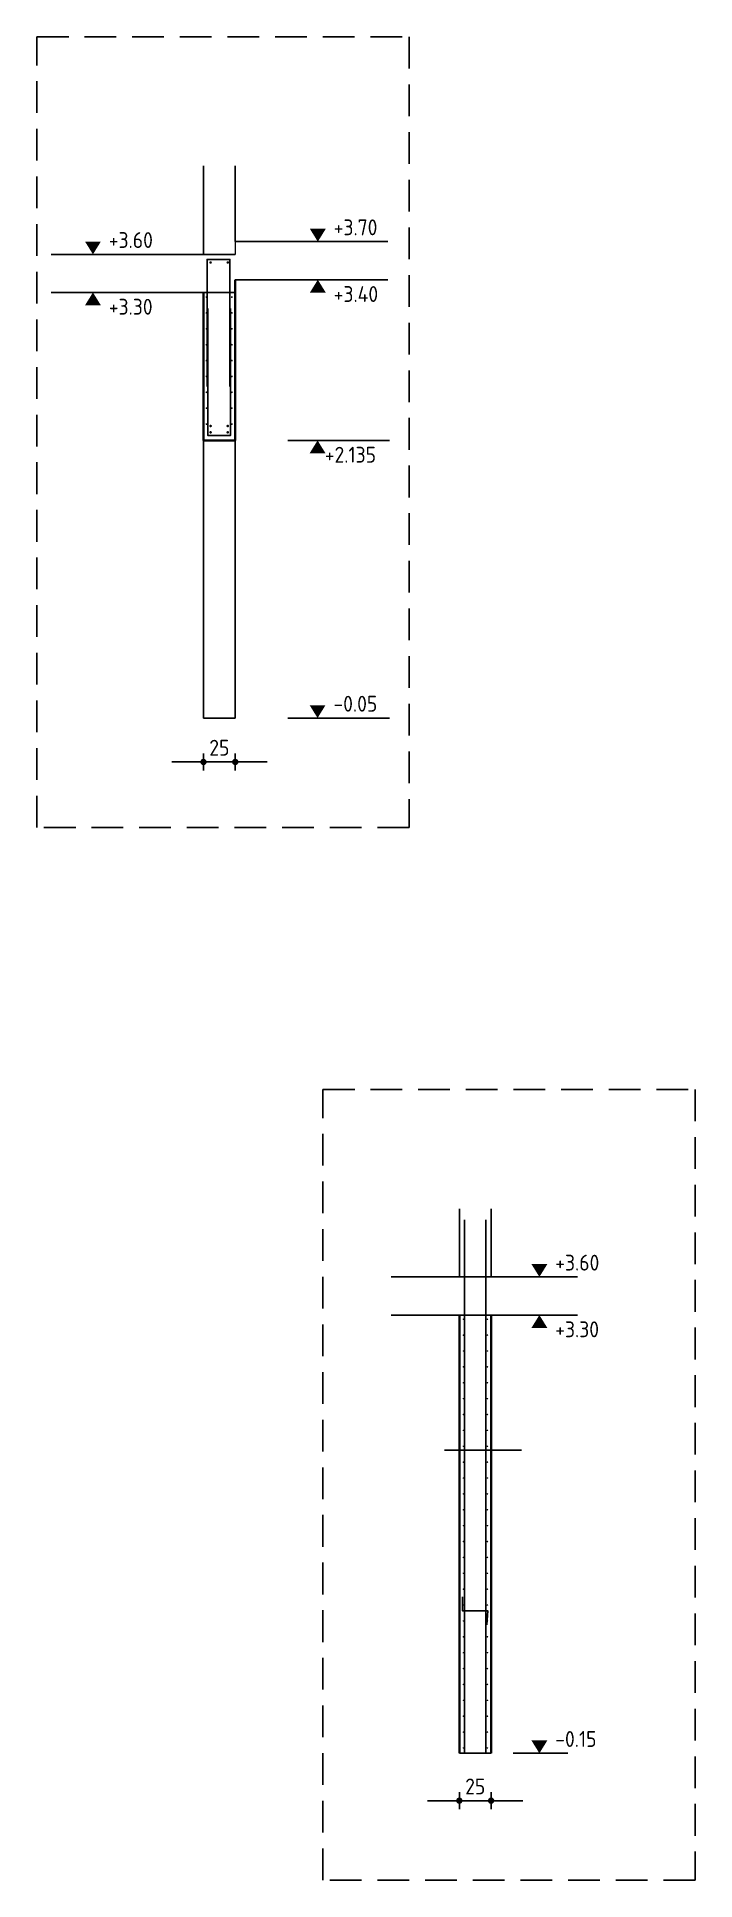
# Model space of a CAD drawing. Extents: x -13.1 to 55.8, y 0 to 34.8.
# Drawn here: x -13.12 to -7.93, y 20.03 to 34.54 of the extents above; entities that cross this region are included whole.
import ezdxf

# ---------------------------------------------------------------- set-up
doc = ezdxf.new("R2010")
doc.units = 0
doc.header["$LTSCALE"] = 0.5
for name, pattern in [('AUSGEZOGEN', [1000.01, 1000, 0.01]), ('DASHED', [0.75, 0.5, -0.25]), ('STRICHLINIE', [0.75, 0.5, -0.25])]:
    doc.linetypes.add(name, pattern=pattern)
for name, color, linetype in [('AFU', 7, 'Continuous'), ('BETON', 7, 'Continuous'), ('DETAIL', 7, 'Continuous'), ('HILFE', 7, 'Continuous'), ('koten', 7, 'Continuous'), ('MASSE', 7, 'Continuous'), ('OBJEKT', 7, 'Continuous'), ('RND', 7, 'Continuous'), ('RND-1', 7, 'Continuous')]:
    doc.layers.add(name, color=color, linetype=linetype)
doc.layers.add('NOPLOT', color=7, linetype='Continuous', plot=False)
doc.styles.add('txt', font='isocp.shx')
doc.linetypes.add('AFU_50K', pattern='A,0.15,["/",Standard,S=0.2,R=0,X=-0.01,Y=-0.1],0.07,["/",Standard,S=0.2,R=0,X=-0.01,Y=-0.1],0.15', length=0.37)
doc.dimstyles.new('DOT_I', dxfattribs={"dimscale": 0.5, "dimtxt": 0.25, "dimasz": 0.25, "dimexe": 0.1, "dimexo": 0.3, "dimgap": 0.1, "dimtad": 1, "dimdec": 3, "dimzin": 3, "dimtxsty": 'txt', "dimblk": 'DOT', "dimblk1": 'DOT', "dimblk2": 'DOT', "dimsah": 1, "dimcen": 0.1, "dimse1": 1, "dimse2": 1, "dimazin": 0, "dimtfac": 1, "dimtdec": 4, "dimtix": 1, "dimtmove": 2, "dimatfit": 3, "dimfxl": 0, "dimtvp": 1, "dimtolj": 1, "dimtzin": 0, "dimarcsym": 0})

msp = doc.modelspace()

# ---------------------------------------------------------------- blocks, each defined once
blk = doc.blocks.new('okrd_o')
at = {"layer": 'koten', "color": 7, "linetype": 'Continuous'}
blk.add_solid([(-0.125, 0.202), (0.125, 0.202), (0, 0)], dxfattribs=at)
at = {"layer": 'koten', "style": 'txt'}
blk.add_attdef('OKRD', (0.25, 0.1), '', height=0.25, dxfattribs=at)
blk = doc.blocks.new('okrd_u')
at = {"layer": 'koten', "color": 7, "linetype": 'Continuous'}
blk.add_solid([(-0.125, -0.202), (0.125, -0.202), (0, 0)], dxfattribs=at)
at = {"layer": 'koten', "style": 'txt'}
blk.add_attdef('OKRD', (0.25, -0.35), '', height=0.25, dxfattribs=at)
blk = doc.blocks.new('DOT')
at = {"layer": 'MASSE', "color": 7, "linetype": 'Continuous'}
for p, q in [((0, 0), (-1, 0)), ((0, 0.54), (0, -0.54))]:
    blk.add_line(p, q, dxfattribs=at)
at = {"layer": 'MASSE', "color": 7, "linetype": 'Continuous', "const_width": 0.2}
blk.add_lwpolyline([(-0.1, 0, 1), (0.1, 0, 1)], format="xyb", close=True, dxfattribs=at)
blk = doc.blocks.new('*D20')
at = {"layer": 'Defpoints', "color": 0, "linetype": 'AUSGEZOGEN', "transparency": 16777216}
for p in [(-11.804, 28.831), (-11.804, 28.831), (-11.554, 28.831)]:
    blk.add_point(p, dxfattribs=at)
at = {"layer": 'MASSE', "color": 0, "linetype": 'AUSGEZOGEN', "lineweight": -2, "transparency": 16777216}
for p, q in [((-11.929, 28.831), (-12.054, 28.831)), ((-11.554, 28.831), (-11.804, 28.831)), ((-11.429, 28.831), (-11.304, 28.831))]:
    blk.add_line(p, q, dxfattribs=at)
at = {"layer": 'MASSE', "color": 0, "linetype": 'AUSGEZOGEN', "lineweight": -2, "transparency": 16777216, "xscale": 0.125, "yscale": 0.125, "zscale": 0.125}
blk.add_blockref('DOT', (-11.804, 28.831), dxfattribs=at)
at = {"layer": 'MASSE', "color": 0, "linetype": 'AUSGEZOGEN', "lineweight": -2, "transparency": 16777216, "xscale": 0.125, "yscale": 0.125, "zscale": 0.125, "rotation": 180}
blk.add_blockref('DOT', (-11.554, 28.831), dxfattribs=at)
at = {"layer": 'MASSE', "color": 0, "linetype": 'AUSGEZOGEN', "transparency": 16777216, "insert": (-11.679, 28.943), "char_height": 0.125, "attachment_point": 5, "style": 'txt'}
blk.add_mtext('\\A1;25', dxfattribs=at)
blk = doc.blocks.new('*D25')
at = {"layer": 'Defpoints', "color": 0, "linetype": 'AUSGEZOGEN', "transparency": 16777216}
for p in [(-9.79, 20.654), (-9.79, 20.654), (-9.54, 20.654)]:
    blk.add_point(p, dxfattribs=at)
at = {"layer": 'MASSE', "color": 0, "linetype": 'AUSGEZOGEN', "lineweight": -2, "transparency": 16777216}
for p, q in [((-9.915, 20.654), (-10.04, 20.654)), ((-9.54, 20.654), (-9.79, 20.654)), ((-9.415, 20.654), (-9.29, 20.654))]:
    blk.add_line(p, q, dxfattribs=at)
at = {"layer": 'MASSE', "color": 0, "linetype": 'AUSGEZOGEN', "lineweight": -2, "transparency": 16777216, "xscale": 0.125, "yscale": 0.125, "zscale": 0.125}
blk.add_blockref('DOT', (-9.79, 20.654), dxfattribs=at)
at = {"layer": 'MASSE', "color": 0, "linetype": 'AUSGEZOGEN', "lineweight": -2, "transparency": 16777216, "xscale": 0.125, "yscale": 0.125, "zscale": 0.125, "rotation": 180}
blk.add_blockref('DOT', (-9.54, 20.654), dxfattribs=at)
at = {"layer": 'MASSE', "color": 0, "linetype": 'AUSGEZOGEN', "transparency": 16777216, "insert": (-9.665, 20.766), "char_height": 0.125, "attachment_point": 5, "style": 'txt'}
blk.add_mtext('\\A1;25', dxfattribs=at)

# ---------------------------------------------------------------- dimensions: what is measured, and where the dimension line sits
at = {"layer": 'MASSE', "color": 7, "linetype": 'AUSGEZOGEN'}
dim = msp.add_linear_dim(base=(-11.804, 28.831), p1=(-11.554, 28.831), p2=(-11.804, 28.831), angle=0, dimstyle='DOT_I', override={"dimdec": 0, "dimlfac": 100}, dxfattribs=at)
dim.commit()
dim.dimension.update_dxf_attribs({"geometry": '*D20', "text_midpoint": (-11.679, 28.943)})
dim = msp.add_linear_dim(base=(-9.79, 20.654), p1=(-9.54, 20.654), p2=(-9.79, 20.654), dimstyle='DOT_I', override={"dimdec": 0, "dimlfac": 100}, dxfattribs=at)
dim.commit()
dim.dimension.update_dxf_attribs({"geometry": '*D25', "text_midpoint": (-9.665, 20.766)})

# ---------------------------------------------------------------- linework, layer by layer
at = {"layer": 'AFU', "color": 8, "linetype": 'AFU_50K'}
for p, q in [((-11.804, 32.527), (-11.554, 32.527)), ((-11.804, 29.177), (-11.554, 29.177)), ((-9.79, 24.777), (-9.54, 24.777)), ((-9.79, 24.477), (-9.54, 24.477)), ((-9.54, 21.027), (-9.79, 21.027))]:
    msp.add_line(p, q, dxfattribs=at)
at = {"layer": 'BETON', "color": 6, "linetype": 'AUSGEZOGEN', "lineweight": 25}
for p, q in [((-11.554, 32.827), (-13.004, 32.827)), ((-10.354, 32.927), (-11.554, 32.927)), ((-9.79, 24.777), (-10.328, 24.777)), ((-8.86, 24.777), (-9.54, 24.777))]:
    msp.add_line(p, q, dxfattribs=at)
at = {"layer": 'BETON', "color": 6, "linetype": 'AUSGEZOGEN', "lineweight": 13}
msp.add_line((-11.554, 32.927), (-11.554, 32.827), dxfattribs=at)
at = {"layer": 'BETON', "color": 6, "linetype": 'AUSGEZOGEN'}
for p, q in [((-13.004, 32.527), (-11.804, 32.527)), ((-10.354, 32.627), (-11.554, 32.627)), ((-9.79, 24.777), (-9.79, 25.314)), ((-9.54, 25.314), (-9.54, 24.777)), ((-10.328, 24.477), (-9.79, 24.477)), ((-8.86, 24.477), (-9.54, 24.477))]:
    msp.add_line(p, q, dxfattribs=at)
at = {"layer": 'BETON', "color": 6, "linetype": 'AUSGEZOGEN', "lineweight": 35}
for p, q in [((-11.804, 32.527), (-11.804, 31.362)), ((-11.554, 32.627), (-11.554, 31.362)), ((-11.554, 31.362), (-11.804, 31.362)), ((-11.712, 31.362), (-11.712, 31.362)), ((-11.647, 31.362), (-11.647, 31.362)), ((-9.79, 24.477), (-9.79, 21.027)), ((-9.54, 24.477), (-9.54, 21.027))]:
    msp.add_line(p, q, dxfattribs=at)
at = {"layer": 'DETAIL', "color": 102, "linetype": 'STRICHLINIE'}
for points in [[(-13.115, 28.315), (-13.115, 34.539), (-10.185, 34.539), (-10.185, 28.315)], [(-10.864, 20.028), (-10.864, 26.253), (-7.934, 26.253), (-7.934, 20.028)]]:
    msp.add_lwpolyline(points, close=True, dxfattribs=at)
at = {"layer": 'HILFE', "color": 102, "linetype": 'AUSGEZOGEN'}
for p, q in [((-10.341, 31.362), (-11.14, 31.362)), ((-10.341, 29.177), (-11.14, 29.177)), ((-9.366, 21.027), (-8.936, 21.027))]:
    msp.add_line(p, q, dxfattribs=at)
at = {"layer": 'NOPLOT', "color": 191, "linetype": 'AUSGEZOGEN'}
msp.add_line((-9.908, 23.412), (-9.3, 23.412), dxfattribs=at)
at = {"layer": 'OBJEKT', "color": 7, "linetype": 'AUSGEZOGEN'}
for p, q in [((-11.804, 32.827), (-11.804, 33.524)), ((-11.554, 33.524), (-11.554, 32.927)), ((-11.804, 31.362), (-11.804, 29.177)), ((-11.554, 31.362), (-11.554, 29.177))]:
    msp.add_line(p, q, dxfattribs=at)
at = {"layer": 'RND', "color": 1, "linetype": 'AUSGEZOGEN'}
for points in [[(-11.776, 31.787), (-11.776, 32.787), (-11.596, 32.787), (-11.596, 31.787)], [(-11.771, 32.402), (-11.771, 31.402), (-11.591, 31.402), (-11.591, 32.402)], [(-9.749, 21.027), (-9.749, 25.227)], [(-9.582, 21.027), (-9.582, 25.227)]]:
    msp.add_lwpolyline(points, dxfattribs=at)
at = {"layer": 'RND', "color": 7, "linetype": 'AUSGEZOGEN'}
for points, const_width in [([(-11.753, 32.763, 1), (-11.743, 32.763, 1)], 0.01), ([(-11.618, 32.763, 1), (-11.608, 32.763, 1)], 0.01), ([(-11.784, 32.491, 1), (-11.777, 32.491, 1)], 0.007), ([(-11.784, 32.366, 1), (-11.777, 32.366, 1)], 0.007), ([(-11.584, 32.491, 1), (-11.577, 32.491, 1)], 0.007), ([(-11.584, 32.366, 1), (-11.577, 32.366, 1)], 0.007), ([(-11.784, 32.241, 1), (-11.777, 32.241, 1)], 0.007), ([(-11.584, 32.241, 1), (-11.577, 32.241, 1)], 0.007), ([(-11.784, 32.116, 1), (-11.777, 32.116, 1)], 0.007), ([(-11.584, 32.116, 1), (-11.577, 32.116, 1)], 0.007), ([(-11.784, 31.991, 1), (-11.777, 31.991, 1)], 0.007), ([(-11.584, 31.991, 1), (-11.577, 31.991, 1)], 0.007), ([(-11.784, 31.866, 1), (-11.777, 31.866, 1)], 0.007), ([(-11.584, 31.866, 1), (-11.577, 31.866, 1)], 0.007), ([(-11.784, 31.741, 1), (-11.777, 31.741, 1)], 0.007), ([(-11.584, 31.741, 1), (-11.577, 31.741, 1)], 0.007), ([(-11.784, 31.616, 1), (-11.777, 31.616, 1)], 0.007), ([(-11.784, 31.491, 1), (-11.777, 31.491, 1)], 0.007), ([(-11.584, 31.616, 1), (-11.577, 31.616, 1)], 0.007), ([(-11.584, 31.491, 1), (-11.577, 31.491, 1)], 0.007), ([(-11.753, 31.476, 1), (-11.743, 31.476, 1)], 0.01), ([(-11.753, 31.426, 1), (-11.743, 31.426, 1)], 0.01), ([(-11.618, 31.476, 1), (-11.608, 31.476, 1)], 0.01), ([(-11.618, 31.426, 1), (-11.608, 31.426, 1)], 0.01), ([(-9.761, 24.444, 1), (-9.755, 24.444, 1)], 0.006), ([(-9.572, 24.444, 1), (-9.566, 24.444, 1)], 0.006), ([(-9.761, 24.319, 1), (-9.755, 24.319, 1)], 0.006), ([(-9.572, 24.319, 1), (-9.566, 24.319, 1)], 0.006), ([(-9.761, 24.194, 1), (-9.755, 24.194, 1)], 0.006), ([(-9.572, 24.194, 1), (-9.566, 24.194, 1)], 0.006), ([(-9.761, 24.069, 1), (-9.755, 24.069, 1)], 0.006), ([(-9.761, 23.944, 1), (-9.755, 23.944, 1)], 0.006), ([(-9.572, 24.069, 1), (-9.566, 24.069, 1)], 0.006), ([(-9.572, 23.944, 1), (-9.566, 23.944, 1)], 0.006), ([(-9.761, 23.819, 1), (-9.755, 23.819, 1)], 0.006), ([(-9.572, 23.819, 1), (-9.566, 23.819, 1)], 0.006), ([(-9.761, 23.694, 1), (-9.755, 23.694, 1)], 0.006), ([(-9.572, 23.694, 1), (-9.566, 23.694, 1)], 0.006), ([(-9.761, 23.569, 1), (-9.755, 23.569, 1)], 0.006), ([(-9.572, 23.569, 1), (-9.566, 23.569, 1)], 0.006), ([(-9.761, 23.444, 1), (-9.755, 23.444, 1)], 0.006), ([(-9.572, 23.444, 1), (-9.566, 23.444, 1)], 0.006), ([(-9.761, 23.319, 1), (-9.755, 23.319, 1)], 0.006), ([(-9.572, 23.319, 1), (-9.566, 23.319, 1)], 0.006), ([(-9.761, 23.194, 1), (-9.755, 23.194, 1)], 0.006), ([(-9.761, 23.069, 1), (-9.755, 23.069, 1)], 0.006), ([(-9.572, 23.194, 1), (-9.566, 23.194, 1)], 0.006), ([(-9.572, 23.069, 1), (-9.566, 23.069, 1)], 0.006), ([(-9.761, 22.944, 1), (-9.755, 22.944, 1)], 0.006), ([(-9.572, 22.944, 1), (-9.566, 22.944, 1)], 0.006), ([(-9.761, 22.819, 1), (-9.755, 22.819, 1)], 0.006), ([(-9.572, 22.819, 1), (-9.566, 22.819, 1)], 0.006), ([(-9.761, 22.694, 1), (-9.755, 22.694, 1)], 0.006), ([(-9.572, 22.694, 1), (-9.566, 22.694, 1)], 0.006), ([(-9.761, 22.569, 1), (-9.755, 22.569, 1)], 0.006), ([(-9.572, 22.569, 1), (-9.566, 22.569, 1)], 0.006), ([(-9.761, 22.444, 1), (-9.755, 22.444, 1)], 0.006), ([(-9.572, 22.444, 1), (-9.566, 22.444, 1)], 0.006), ([(-9.761, 22.319, 1), (-9.755, 22.319, 1)], 0.006), ([(-9.572, 22.319, 1), (-9.566, 22.319, 1)], 0.006), ([(-9.761, 22.194, 1), (-9.755, 22.194, 1)], 0.006), ([(-9.761, 22.069, 1), (-9.755, 22.069, 1)], 0.006), ([(-9.572, 22.194, 1), (-9.566, 22.194, 1)], 0.006), ([(-9.572, 22.069, 1), (-9.566, 22.069, 1)], 0.006), ([(-9.761, 21.944, 1), (-9.755, 21.944, 1)], 0.006), ([(-9.572, 21.944, 1), (-9.566, 21.944, 1)], 0.006), ([(-9.761, 21.819, 1), (-9.755, 21.819, 1)], 0.006), ([(-9.572, 21.819, 1), (-9.566, 21.819, 1)], 0.006), ([(-9.761, 21.694, 1), (-9.755, 21.694, 1)], 0.006), ([(-9.572, 21.694, 1), (-9.566, 21.694, 1)], 0.006), ([(-9.761, 21.569, 1), (-9.755, 21.569, 1)], 0.006), ([(-9.572, 21.569, 1), (-9.566, 21.569, 1)], 0.006), ([(-9.761, 21.444, 1), (-9.755, 21.444, 1)], 0.006), ([(-9.572, 21.444, 1), (-9.566, 21.444, 1)], 0.006), ([(-9.761, 21.319, 1), (-9.755, 21.319, 1)], 0.006), ([(-9.761, 21.194, 1), (-9.755, 21.194, 1)], 0.006), ([(-9.572, 21.319, 1), (-9.566, 21.319, 1)], 0.006), ([(-9.572, 21.194, 1), (-9.566, 21.194, 1)], 0.006), ([(-9.761, 21.069, 1), (-9.755, 21.069, 1)], 0.006), ([(-9.572, 21.069, 1), (-9.566, 21.069, 1)], 0.006)]:
    msp.add_lwpolyline(points, format="xyb", close=True, dxfattribs=dict(at, const_width=const_width))
at = {"layer": 'RND-1', "color": 1, "linetype": 'AUSGEZOGEN'}
msp.add_lwpolyline([(-9.765, 22.258), (-9.765, 22.148), (-9.565, 22.148), (-9.575, 22.039)], dxfattribs=at)

# ---------------------------------------------------------------- block references
at = {"layer": 'koten', "color": 7, "linetype": 'DASHED', "xscale": 0.5, "yscale": 0.5, "zscale": 0.5}
for p, values in [((-10.904, 32.927), {'OKRD': '+3.70'}), ((-12.674, 32.827), {'OKRD': '+3.60'}), ((-9.16, 24.777), {'OKRD': '+3.60'})]:
    msp.add_blockref('okrd_o', p, dxfattribs=at).add_auto_attribs(values)
at = {"layer": 'koten', "color": 7, "linetype": 'AUSGEZOGEN', "xscale": 0.5, "yscale": 0.5, "zscale": 0.5}
for name, p, values in [('okrd_u', (-12.674, 32.527), {'OKRD': '+3.30'}), ('okrd_u', (-10.904, 32.627), {'OKRD': '+3.40'}), ('okrd_o', (-10.906, 29.177), {'OKRD': '-0.05'}), ('okrd_u', (-9.16, 24.477), {'OKRD': '+3.30'})]:
    msp.add_blockref(name, p, dxfattribs=at).add_auto_attribs(values)
at = {"layer": 'koten', "color": 7, "linetype": 'AUSGEZOGEN'}
ref = msp.add_blockref('okrd_u', (-10.906, 31.362), dxfattribs=dict(at, xscale=0.5, yscale=0.5, zscale=0.5))
ref.add_attrib('OKRD', '+2.135', (-10.849, 31.187), dxfattribs={"height": 0.125, "style": 'txt'})
ref = msp.add_blockref('okrd_o', (-9.16, 21.027), dxfattribs=dict(at, xscale=0.5, yscale=0.5, zscale=0.5))
ref.add_attrib('OKRD', '-0.15', (-9.035, 21.077), dxfattribs={"layer": '0', "color": 0, "linetype": 'ByBlock', "height": 0.125, "style": 'txt'})

msp.set_redraw_order([(e.dxf.handle, doc.entitydb.next_handle()) for e in msp.query("TEXT MTEXT ATTDEF DIMENSION ARC_DIMENSION")])  # texts and dimensions are drawn at this point

doc.saveas('drawing.dxf')
